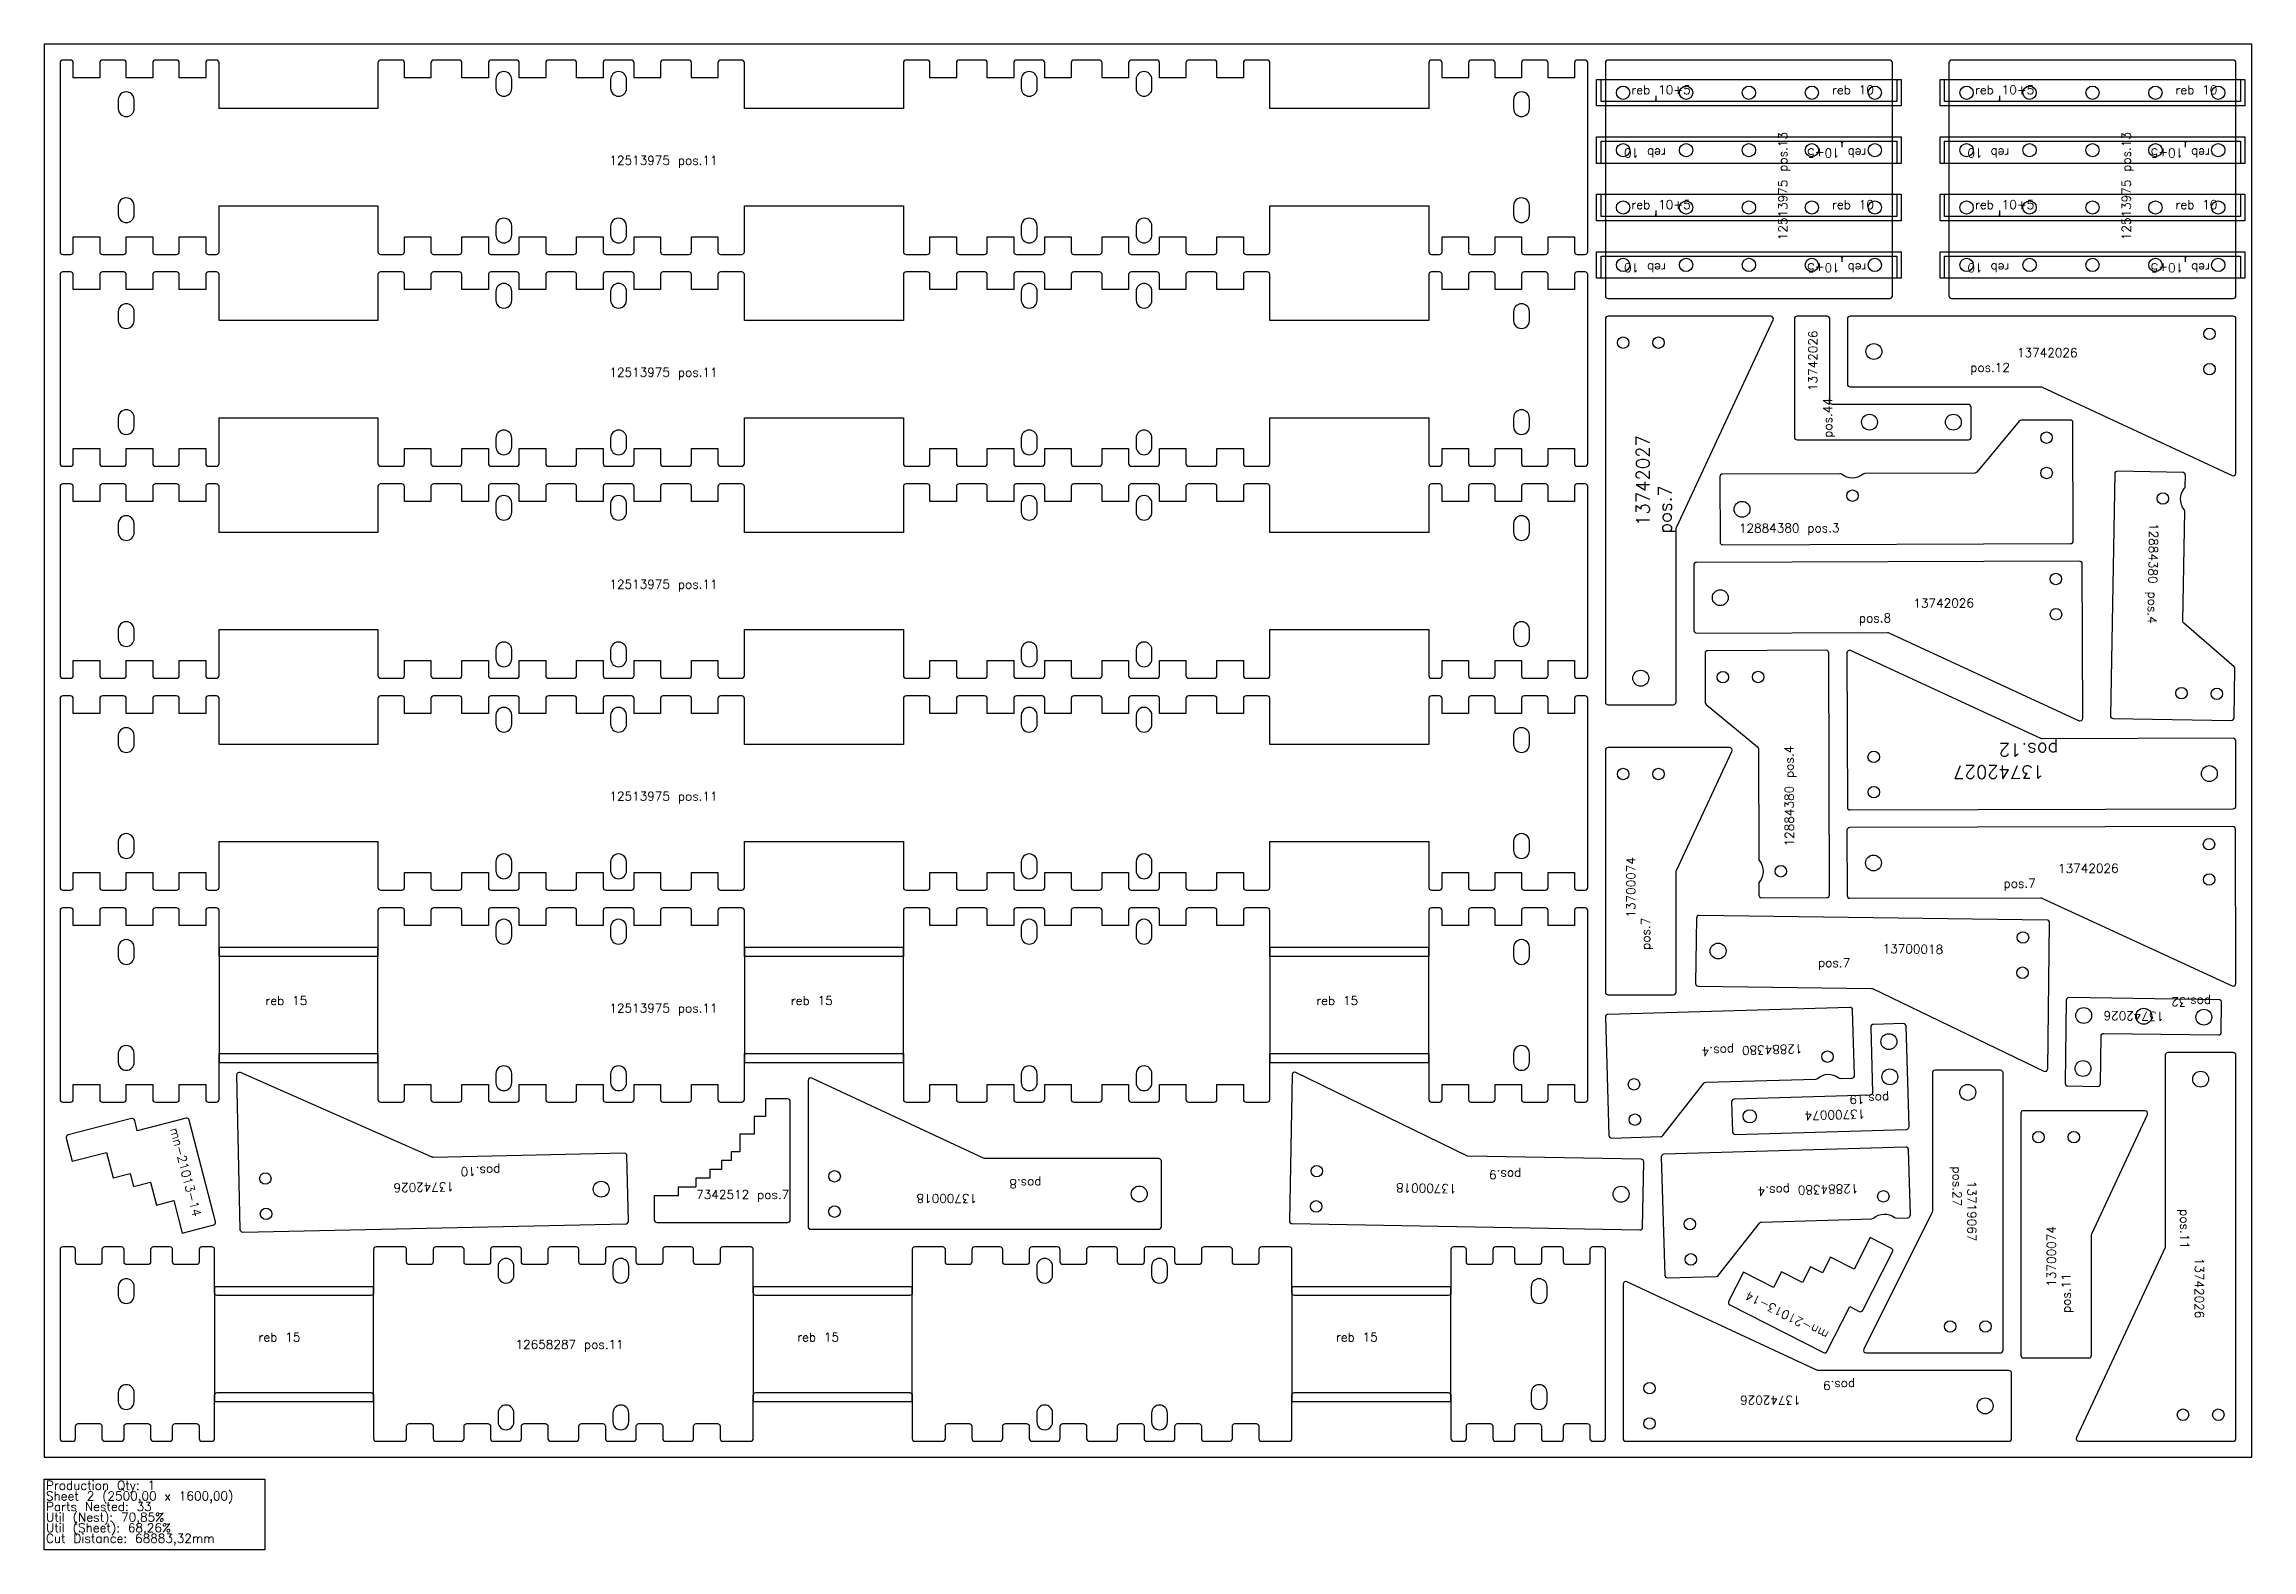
# Model space of a CAD drawing. Header units: millimetres. Extents: x 2625 to 5125, y -105 to 1600.
import ezdxf

# ---------------------------------------------------------------- set-up
doc = ezdxf.new("R2010")
doc.units = ezdxf.units.MM
for name, color, linetype in [('12513975', 7, 'Continuous'), ('12658287', 7, 'Continuous'), ('12884380v0', 7, 'Continuous'), ('13700018v0', 7, 'Continuous'), ('13700074v0', 7, 'Continuous'), ('13719067v0', 7, 'Continuous'), ('13742026v0', 7, 'Continuous'), ('13742027v0', 7, 'Continuous'), ('Des.7342512', 7, 'Continuous'), ('MN-21013-14', 7, 'Continuous'), ('Rebaixo', 6, 'Continuous'), ('sheet', 24, 'Continuous'), ('Stats', 7, 'Continuous'), ('Texto', 7, 'Continuous')]:
    doc.layers.add(name, color=color, linetype=linetype)
doc.styles.get("Standard").update_dxf_attribs({"font": 'txt.shx'})

msp = doc.modelspace()

# ---------------------------------------------------------------- texts
at = {"layer": 'Rebaixo', "color": 32, "char_height": 10, "attachment_point": 1}
for s, insert in [('reb 10+5', (4422.4, 1553.3)), ('reb 10', (4649.5, 1553.3)), ('reb 10+5', (4811.4, 1553.3)), ('reb 10', (5038.5, 1553.3)), ('reb 10+5', (4422.4, 1423.3)), ('reb 10', (4649.5, 1423.3)), ('reb 10+5', (4811.4, 1423.3)), ('reb 10', (5038.5, 1423.3))]:
    msp.add_mtext_dynamic_manual_height_columns(s, width=68.93, gutter_width=12.5, heights=[0], dxfattribs=dict(at, insert=insert))
at = {"layer": 'Rebaixo', "color": 32, "char_height": 10, "attachment_point": 1, "rotation": 180}
for s, insert in [('reb 10', (4461.5, 1471.7)), ('reb 10+5', (4688.6, 1471.7)), ('reb 10', (4850.5, 1471.7)), ('reb 10+5', (5077.6, 1471.7)), ('reb 10', (4461.5, 1341.7)), ('reb 10+5', (4688.6, 1341.7)), ('reb 10', (4850.5, 1341.7)), ('reb 10+5', (5077.6, 1341.7))]:
    msp.add_mtext_dynamic_manual_height_columns(s, width=68.93, gutter_width=12.5, heights=[0], dxfattribs=dict(at, insert=insert))
at = {"layer": 'Rebaixo', "color": 1, "char_height": 10, "attachment_point": 1}
for insert in [(2875.5, 522), (3470.5, 522), (4065.5, 522)]:
    msp.add_mtext_dynamic_manual_height_columns('reb 15', width=81.56, gutter_width=12.5, heights=[0], dxfattribs=dict(at, insert=insert))
at = {"layer": 'Rebaixo', "color": 6, "char_height": 10, "attachment_point": 1}
for insert in [(2867.7, 140.9), (3477.7, 140.9), (4087.7, 140.9)]:
    msp.add_mtext_dynamic_manual_height_columns('reb 15', width=89.19, gutter_width=12.5, heights=[0], dxfattribs=dict(at, insert=insert))
at = {"layer": 'Stats', "color": 60}
for s, p in [('Sheet 2 (2500,00 x 1600,00)', (2627, -49)), ('Production Qty: 1', (2627, -37)), ('Parts Nested: 33', (2627, -61)), ('Util (Nest): 70,85%', (2627, -73)), ('Util (Sheet): 68,26%', (2627, -85)), ('Cut Distance: 68883,32mm', (2627, -97))]:
    msp.add_text(s, height=10, dxfattribs=at).set_placement(p)
at = {"layer": 'Texto', "color": 32, "char_height": 10, "attachment_point": 1, "rotation": 90}
for insert in [(4588.8, 1378), (4977.8, 1378)]:
    msp.add_mtext_dynamic_manual_height_columns('12513975 pos.13', width=172.613, gutter_width=12.5, heights=[0], dxfattribs=dict(at, insert=insert))
at = {"layer": 'Texto', "color": 4, "char_height": 10, "attachment_point": 1}
for s, insert, width in [('12513975 pos.11', (3265.1, 1473.4), 172.613), ('{\\W5.938166; }13742026 pos.12', (4806.1, 1255.6), 151.819), ('12513975 pos.11', (3265.1, 1233.4), 172.613), ('12513975 pos.11', (3265.1, 993.4), 172.613), ('12513975 pos.11', (3265.1, 753.4), 172.613), ('7342512 pos.7', (3363.4, 302.3), 113.042)]:
    msp.add_mtext(s, dxfattribs=dict(at, insert=insert, width=width))
at = {"layer": 'Texto', "color": 4, "attachment_point": 1}
for s, insert, char_height, width, rotation in [('{\\W5.930257; }13742026 pos.44', (4622.9, 1154.3), 10, 151.819, 90), ('{\\W0.642063; }13742027 pos.7', (4427.9, 1045.8), 15, 154.56, 90), ('12884380 pos.3', (4544.1, 1056.9), 10, 121.834, 0.1748), ('12884380 pos.4', (5019, 1057.6), 10, 121.834, 269), ('{\\W6.923227; }13742026 pos.8', (4680, 971.8), 10, 151.819, 0.1748), ('12884380 pos.4', (4596.3, 691.5), 10, 121.834, 90.1739), ('{\\W1.219321; }13742027 pos.12', (4906.1, 768.4), 15, 172.782, 180.1747), ('{\\W4.094279; }13700074 pos.7', (4416.8, 574.4), 10, 129.838, 90), ('{\\W6.925863; }13742026 pos.7', (4843.8, 671.4), 10, 151.819, 0.1747), ('{\\W8.18588; }13700018 pos.7', (4634, 581.8), 10, 161.6, 359.2305), ('{\\W5.938166; }13742026 pos.32', (5078.5, 493.3), 10, 151.819, 179.2305), ('12884380 pos.4', (4616.3, 457.4), 10, 121.834, 181.6733), ('{\\W3.090764; }13700074 pos.19', (4714.9, 384.4), 10, 129.838, 181.6733), ('mn-21013-14', (2777.2, 374.1), 10, 127.887, 284.489), ('{\\W5.929378; }13742026 pos.10', (3142.1, 302.4), 10, 151.819, 181.2036), ('{\\W8.183243; }13700018 pos.9', (4297.3, 297.5), 10, 161.6, 178.9662), ('{\\W1.842237; }13719067 pos.27', (4813, 329.2), 10, 120.126, 270), ('{\\W8.183243; }13700018 pos.8', (3754.4, 287.8), 10, 161.6, 180), ('12884380 pos.4', (4679.6, 299.2), 10, 121.834, 181.6733), ('{\\W6.173667; }13742026 pos.11', (5070.6, 280.8), 10, 151.819, 270), ('{\\W3.342083; }13700074 pos.11', (4893, 163.2), 10, 129.838, 90), ('mn-21013-14', (4642.2, 132.6), 10, 127.887, 153), ('{\\W6.923227; }13742026 pos.9', (4675.8, 59.4), 10, 151.819, 180)]:
    msp.add_mtext(s, dxfattribs=dict(at, insert=insert, char_height=char_height, width=width, rotation=rotation))
at = {"layer": 'Texto', "color": 1, "insert": (3265.1, 513.4), "char_height": 10, "width": 172.613, "attachment_point": 1}
msp.add_mtext('12513975 pos.11', dxfattribs=at)
at = {"layer": 'Texto', "color": 6, "insert": (3158.8, 132.6), "char_height": 10, "width": 350.856, "attachment_point": 1}
msp.add_mtext('12658287 pos.11', dxfattribs=at)

# ---------------------------------------------------------------- linework, layer by layer
at = {"color": 4}
for points in [[(2775, 1582), (2751, 1582, 0.414214), (2748, 1579), (2748, 1562), (2718, 1562), (2718, 1579, 0.414214), (2715, 1582), (2691, 1582, 0.414214), (2688, 1579), (2688, 1562), (2658, 1562), (2658, 1579, 0.414214), (2655, 1582), (2646, 1582, 0.414214), (2643, 1579), (2643, 1365, 0.414214), (2646, 1362), (2655, 1362, 0.414214), (2658, 1365), (2658, 1382), (2688, 1382), (2688, 1365, 0.414214), (2691, 1362), (2715, 1362, 0.414214), (2718, 1365), (2718, 1382), (2748, 1382), (2748, 1365, 0.414214), (2751, 1362), (2775, 1362, 0.414214), (2778, 1365), (2778, 1382), (2808, 1382), (2808, 1365, 0.414214), (2811, 1362), (2820, 1362, 0.414214), (2823, 1365), (2823, 1417), (3003, 1417), (3003, 1365, 0.414214), (3006, 1362), (3030, 1362, 0.414214), (3033, 1365), (3033, 1382), (3063, 1382), (3063, 1365, 0.414214), (3066, 1362), (3095, 1362, 0.414214), (3098, 1365), (3098, 1382), (3128, 1382), (3128, 1365, 0.414214), (3131, 1362), (3160, 1362, 0.414214), (3163, 1365), (3163, 1382), (3193, 1382), (3193, 1365, 0.414214), (3196, 1362), (3225, 1362, 0.414214), (3228, 1365), (3228, 1382), (3258, 1382), (3258, 1365, 0.414214), (3261, 1362), (3290, 1362, 0.414214), (3293, 1365), (3293, 1382), (3323, 1382), (3323, 1365, 0.414214), (3326, 1362), (3355, 1362, 0.414214), (3358, 1365), (3358, 1382), (3388, 1382), (3388, 1365, 0.414214), (3391, 1362), (3415, 1362, 0.414214), (3418, 1365), (3418, 1417), (3598, 1417), (3598, 1365, 0.414214), (3601, 1362), (3625, 1362, 0.414214), (3628, 1365), (3628, 1382), (3658, 1382), (3658, 1365, 0.414214), (3661, 1362), (3690, 1362, 0.414214), (3693, 1365), (3693, 1382), (3723, 1382), (3723, 1365, 0.414214), (3726, 1362), (3755, 1362, 0.414214), (3758, 1365), (3758, 1382), (3788, 1382), (3788, 1365, 0.414214), (3791, 1362), (3820, 1362, 0.414214), (3823, 1365), (3823, 1382), (3853, 1382), (3853, 1365, 0.414214), (3856, 1362), (3885, 1362, 0.414214), (3888, 1365), (3888, 1382), (3918, 1382), (3918, 1365, 0.414214), (3921, 1362), (3950, 1362, 0.414214), (3953, 1365), (3953, 1382), (3983, 1382), (3983, 1365, 0.414214), (3986, 1362), (4010, 1362, 0.414214), (4013, 1365), (4013, 1417), (4193, 1417), (4193, 1365, 0.414214), (4196, 1362), (4205, 1362, 0.414214), (4208, 1365), (4208, 1382), (4238, 1382), (4238, 1365, 0.414214), (4241, 1362), (4265, 1362, 0.414214), (4268, 1365), (4268, 1382), (4298, 1382), (4298, 1365, 0.414214), (4301, 1362), (4325, 1362, 0.414214), (4328, 1365), (4328, 1382), (4358, 1382), (4358, 1365, 0.414214), (4361, 1362), (4370, 1362, 0.414214), (4373, 1365), (4373, 1579, 0.414214), (4370, 1582), (4361, 1582, 0.414214), (4358, 1579), (4358, 1562), (4328, 1562), (4328, 1579, 0.414214), (4325, 1582), (4301, 1582, 0.414214), (4298, 1579), (4298, 1562), (4268, 1562), (4268, 1579, 0.414214), (4265, 1582), (4241, 1582, 0.414214), (4238, 1579), (4238, 1562), (4208, 1562), (4208, 1579, 0.414214), (4205, 1582), (4196, 1582, 0.414214), (4193, 1579), (4193, 1527), (4013, 1527), (4013, 1579, 0.414214), (4010, 1582), (3986, 1582, 0.414214), (3983, 1579), (3983, 1562), (3953, 1562), (3953, 1579, 0.414214), (3950, 1582), (3921, 1582, 0.414214), (3918, 1579), (3918, 1562), (3888, 1562), (3888, 1579, 0.414214), (3885, 1582), (3856, 1582, 0.414214), (3853, 1579), (3853, 1562), (3823, 1562), (3823, 1579, 0.414214), (3820, 1582), (3791, 1582, 0.414214), (3788, 1579), (3788, 1562), (3758, 1562), (3758, 1579, 0.414214), (3755, 1582), (3726, 1582, 0.414214), (3723, 1579), (3723, 1562), (3693, 1562), (3693, 1579, 0.414214), (3690, 1582), (3661, 1582, 0.414214), (3658, 1579), (3658, 1562), (3628, 1562), (3628, 1579, 0.414214), (3625, 1582), (3601, 1582, 0.414214), (3598, 1579), (3598, 1527), (3418, 1527), (3418, 1579, 0.414214), (3415, 1582), (3391, 1582, 0.414214), (3388, 1579), (3388, 1562), (3358, 1562), (3358, 1579, 0.414214), (3355, 1582), (3326, 1582, 0.414214), (3323, 1579), (3323, 1562), (3293, 1562), (3293, 1579, 0.414214), (3290, 1582), (3261, 1582, 0.414214), (3258, 1579), (3258, 1562), (3228, 1562), (3228, 1579, 0.414214), (3225, 1582), (3196, 1582, 0.414214), (3193, 1579), (3193, 1562), (3163, 1562), (3163, 1579, 0.414214), (3160, 1582), (3131, 1582, 0.414214), (3128, 1579), (3128, 1562), (3098, 1562), (3098, 1579, 0.414214), (3095, 1582), (3066, 1582, 0.414214), (3063, 1579), (3063, 1562), (3033, 1562), (3033, 1579, 0.414214), (3030, 1582), (3006, 1582, 0.414214), (3003, 1579), (3003, 1527), (2823, 1527), (2823, 1579, 0.414214), (2820, 1582), (2811, 1582, 0.414214), (2808, 1579), (2808, 1562), (2778, 1562), (2778, 1579, 0.414214)], [(3136.5, 1550, 0.999985), (3154.5, 1550), (3154.5, 1560, 0.999965), (3136.5, 1560)], [(3266.5, 1550, 0.999985), (3284.5, 1550), (3284.5, 1560, 0.999965), (3266.5, 1560)], [(3731.5, 1550, 0.999985), (3749.5, 1550), (3749.5, 1560, 0.999965), (3731.5, 1560)], [(3861.5, 1550, 0.999985), (3879.5, 1550), (3879.5, 1560, 0.999965), (3861.5, 1560)], [(2709, 1527, 0.999985), (2727, 1527), (2727, 1537, 1.000015), (2709, 1537)], [(4289, 1527, 0.999985), (4307, 1527), (4307, 1537, 1.000015), (4289, 1537)], [(2727, 1417, 1.000015), (2709, 1417), (2709, 1407, 0.999985), (2727, 1407)], [(4307, 1417, 1.000015), (4289, 1417), (4289, 1407, 0.999985), (4307, 1407)], [(3154.5, 1394, 1.000015), (3136.5, 1394), (3136.5, 1384, 0.999985), (3154.5, 1384)], [(3284.5, 1394, 1.000015), (3266.5, 1394), (3266.5, 1384, 0.999985), (3284.5, 1384)], [(3749.5, 1394, 1.000015), (3731.5, 1394), (3731.5, 1384, 0.999985), (3749.5, 1384)], [(3879.5, 1394, 1.000015), (3861.5, 1394), (3861.5, 1384, 0.999985), (3879.5, 1384)], [(2775, 1342), (2751, 1342, 0.414214), (2748, 1339), (2748, 1322), (2718, 1322), (2718, 1339, 0.414214), (2715, 1342), (2691, 1342, 0.414214), (2688, 1339), (2688, 1322), (2658, 1322), (2658, 1339, 0.414214), (2655, 1342), (2646, 1342, 0.414214), (2643, 1339), (2643, 1125, 0.414214), (2646, 1122), (2655, 1122, 0.414214), (2658, 1125), (2658, 1142), (2688, 1142), (2688, 1125, 0.414214), (2691, 1122), (2715, 1122, 0.414214), (2718, 1125), (2718, 1142), (2748, 1142), (2748, 1125, 0.414214), (2751, 1122), (2775, 1122, 0.414214), (2778, 1125), (2778, 1142), (2808, 1142), (2808, 1125, 0.414214), (2811, 1122), (2820, 1122, 0.414214), (2823, 1125), (2823, 1177), (3003, 1177), (3003, 1125, 0.414214), (3006, 1122), (3030, 1122, 0.414214), (3033, 1125), (3033, 1142), (3063, 1142), (3063, 1125, 0.414214), (3066, 1122), (3095, 1122, 0.414214), (3098, 1125), (3098, 1142), (3128, 1142), (3128, 1125, 0.414214), (3131, 1122), (3160, 1122, 0.414214), (3163, 1125), (3163, 1142), (3193, 1142), (3193, 1125, 0.414214), (3196, 1122), (3225, 1122, 0.414214), (3228, 1125), (3228, 1142), (3258, 1142), (3258, 1125, 0.414214), (3261, 1122), (3290, 1122, 0.414214), (3293, 1125), (3293, 1142), (3323, 1142), (3323, 1125, 0.414214), (3326, 1122), (3355, 1122, 0.414214), (3358, 1125), (3358, 1142), (3388, 1142), (3388, 1125, 0.414214), (3391, 1122), (3415, 1122, 0.414214), (3418, 1125), (3418, 1177), (3598, 1177), (3598, 1125, 0.414214), (3601, 1122), (3625, 1122, 0.414214), (3628, 1125), (3628, 1142), (3658, 1142), (3658, 1125, 0.414214), (3661, 1122), (3690, 1122, 0.414214), (3693, 1125), (3693, 1142), (3723, 1142), (3723, 1125, 0.414214), (3726, 1122), (3755, 1122, 0.414214), (3758, 1125), (3758, 1142), (3788, 1142), (3788, 1125, 0.414214), (3791, 1122), (3820, 1122, 0.414214), (3823, 1125), (3823, 1142), (3853, 1142), (3853, 1125, 0.414214), (3856, 1122), (3885, 1122, 0.414214), (3888, 1125), (3888, 1142), (3918, 1142), (3918, 1125, 0.414214), (3921, 1122), (3950, 1122, 0.414214), (3953, 1125), (3953, 1142), (3983, 1142), (3983, 1125, 0.414214), (3986, 1122), (4010, 1122, 0.414214), (4013, 1125), (4013, 1177), (4193, 1177), (4193, 1125, 0.414214), (4196, 1122), (4205, 1122, 0.414214), (4208, 1125), (4208, 1142), (4238, 1142), (4238, 1125, 0.414214), (4241, 1122), (4265, 1122, 0.414214), (4268, 1125), (4268, 1142), (4298, 1142), (4298, 1125, 0.414214), (4301, 1122), (4325, 1122, 0.414214), (4328, 1125), (4328, 1142), (4358, 1142), (4358, 1125, 0.414214), (4361, 1122), (4370, 1122, 0.414214), (4373, 1125), (4373, 1339, 0.414214), (4370, 1342), (4361, 1342, 0.414214), (4358, 1339), (4358, 1322), (4328, 1322), (4328, 1339, 0.414214), (4325, 1342), (4301, 1342, 0.414214), (4298, 1339), (4298, 1322), (4268, 1322), (4268, 1339, 0.414214), (4265, 1342), (4241, 1342, 0.414214), (4238, 1339), (4238, 1322), (4208, 1322), (4208, 1339, 0.414214), (4205, 1342), (4196, 1342, 0.414214), (4193, 1339), (4193, 1287), (4013, 1287), (4013, 1339, 0.414214), (4010, 1342), (3986, 1342, 0.414214), (3983, 1339), (3983, 1322), (3953, 1322), (3953, 1339, 0.414214), (3950, 1342), (3921, 1342, 0.414214), (3918, 1339), (3918, 1322), (3888, 1322), (3888, 1339, 0.414214), (3885, 1342), (3856, 1342, 0.414214), (3853, 1339), (3853, 1322), (3823, 1322), (3823, 1339, 0.414214), (3820, 1342), (3791, 1342, 0.414214), (3788, 1339), (3788, 1322), (3758, 1322), (3758, 1339, 0.414214), (3755, 1342), (3726, 1342, 0.414214), (3723, 1339), (3723, 1322), (3693, 1322), (3693, 1339, 0.414214), (3690, 1342), (3661, 1342, 0.414214), (3658, 1339), (3658, 1322), (3628, 1322), (3628, 1339, 0.414214), (3625, 1342), (3601, 1342, 0.414214), (3598, 1339), (3598, 1287), (3418, 1287), (3418, 1339, 0.414214), (3415, 1342), (3391, 1342, 0.414214), (3388, 1339), (3388, 1322), (3358, 1322), (3358, 1339, 0.414214), (3355, 1342), (3326, 1342, 0.414214), (3323, 1339), (3323, 1322), (3293, 1322), (3293, 1339, 0.414214), (3290, 1342), (3261, 1342, 0.414214), (3258, 1339), (3258, 1322), (3228, 1322), (3228, 1339, 0.414214), (3225, 1342), (3196, 1342, 0.414214), (3193, 1339), (3193, 1322), (3163, 1322), (3163, 1339, 0.414214), (3160, 1342), (3131, 1342, 0.414214), (3128, 1339), (3128, 1322), (3098, 1322), (3098, 1339, 0.414214), (3095, 1342), (3066, 1342, 0.414214), (3063, 1339), (3063, 1322), (3033, 1322), (3033, 1339, 0.414214), (3030, 1342), (3006, 1342, 0.414214), (3003, 1339), (3003, 1287), (2823, 1287), (2823, 1339, 0.414214), (2820, 1342), (2811, 1342, 0.414214), (2808, 1339), (2808, 1322), (2778, 1322), (2778, 1339, 0.414214)], [(3136.5, 1310, 1.000019), (3154.5, 1310), (3154.5, 1320, 0.999981), (3136.5, 1320)], [(3266.5, 1310, 1.000019), (3284.5, 1310), (3284.5, 1320, 0.999981), (3266.5, 1320)], [(3731.5, 1310, 1.000019), (3749.5, 1310), (3749.5, 1320, 0.999981), (3731.5, 1320)], [(3861.5, 1310, 1.000019), (3879.5, 1310), (3879.5, 1320, 0.999981), (3861.5, 1320)], [(2709, 1287, 1.000019), (2727, 1287), (2727, 1297, 0.999981), (2709, 1297)], [(4289, 1287, 1.000019), (4307, 1287), (4307, 1297, 0.999981), (4289, 1297)], [(2727, 1177, 0.999981), (2709, 1177), (2709, 1167, 1.000019), (2727, 1167)], [(4307, 1177, 0.999981), (4289, 1177), (4289, 1167, 1.000019), (4307, 1167)], [(3154.5, 1154, 0.999981), (3136.5, 1154), (3136.5, 1144, 0.999967), (3154.5, 1144)], [(3284.5, 1154, 0.999981), (3266.5, 1154), (3266.5, 1144, 0.999967), (3284.5, 1144)], [(3749.5, 1154, 0.999981), (3731.5, 1154), (3731.5, 1144, 0.999967), (3749.5, 1144)], [(3879.5, 1154, 0.999981), (3861.5, 1154), (3861.5, 1144, 0.999967), (3879.5, 1144)], [(2775, 1102), (2751, 1102, 0.414214), (2748, 1099), (2748, 1082), (2718, 1082), (2718, 1099, 0.414214), (2715, 1102), (2691, 1102, 0.414214), (2688, 1099), (2688, 1082), (2658, 1082), (2658, 1099, 0.414214), (2655, 1102), (2646, 1102, 0.414214), (2643, 1099), (2643, 885, 0.414214), (2646, 882), (2655, 882, 0.414214), (2658, 885), (2658, 902), (2688, 902), (2688, 885, 0.414214), (2691, 882), (2715, 882, 0.414214), (2718, 885), (2718, 902), (2748, 902), (2748, 885, 0.414214), (2751, 882), (2775, 882, 0.414214), (2778, 885), (2778, 902), (2808, 902), (2808, 885, 0.414214), (2811, 882), (2820, 882, 0.414214), (2823, 885), (2823, 937), (3003, 937), (3003, 885, 0.414214), (3006, 882), (3030, 882, 0.414214), (3033, 885), (3033, 902), (3063, 902), (3063, 885, 0.414214), (3066, 882), (3095, 882, 0.414214), (3098, 885), (3098, 902), (3128, 902), (3128, 885, 0.414214), (3131, 882), (3160, 882, 0.414214), (3163, 885), (3163, 902), (3193, 902), (3193, 885, 0.414214), (3196, 882), (3225, 882, 0.414214), (3228, 885), (3228, 902), (3258, 902), (3258, 885, 0.414214), (3261, 882), (3290, 882, 0.414214), (3293, 885), (3293, 902), (3323, 902), (3323, 885, 0.414214), (3326, 882), (3355, 882, 0.414214), (3358, 885), (3358, 902), (3388, 902), (3388, 885, 0.414214), (3391, 882), (3415, 882, 0.414214), (3418, 885), (3418, 937), (3598, 937), (3598, 885, 0.414214), (3601, 882), (3625, 882, 0.414214), (3628, 885), (3628, 902), (3658, 902), (3658, 885, 0.414214), (3661, 882), (3690, 882, 0.414214), (3693, 885), (3693, 902), (3723, 902), (3723, 885, 0.414214), (3726, 882), (3755, 882, 0.414214), (3758, 885), (3758, 902), (3788, 902), (3788, 885, 0.414214), (3791, 882), (3820, 882, 0.414214), (3823, 885), (3823, 902), (3853, 902), (3853, 885, 0.414214), (3856, 882), (3885, 882, 0.414214), (3888, 885), (3888, 902), (3918, 902), (3918, 885, 0.414214), (3921, 882), (3950, 882, 0.414214), (3953, 885), (3953, 902), (3983, 902), (3983, 885, 0.414214), (3986, 882), (4010, 882, 0.414214), (4013, 885), (4013, 937), (4193, 937), (4193, 885, 0.414214), (4196, 882), (4205, 882, 0.414214), (4208, 885), (4208, 902), (4238, 902), (4238, 885, 0.414214), (4241, 882), (4265, 882, 0.414214), (4268, 885), (4268, 902), (4298, 902), (4298, 885, 0.414214), (4301, 882), (4325, 882, 0.414214), (4328, 885), (4328, 902), (4358, 902), (4358, 885, 0.414214), (4361, 882), (4370, 882, 0.414214), (4373, 885), (4373, 1099, 0.414214), (4370, 1102), (4361, 1102, 0.414214), (4358, 1099), (4358, 1082), (4328, 1082), (4328, 1099, 0.414214), (4325, 1102), (4301, 1102, 0.414214), (4298, 1099), (4298, 1082), (4268, 1082), (4268, 1099, 0.414214), (4265, 1102), (4241, 1102, 0.414214), (4238, 1099), (4238, 1082), (4208, 1082), (4208, 1099, 0.414214), (4205, 1102), (4196, 1102, 0.414214), (4193, 1099), (4193, 1047), (4013, 1047), (4013, 1099, 0.414214), (4010, 1102), (3986, 1102, 0.414214), (3983, 1099), (3983, 1082), (3953, 1082), (3953, 1099, 0.414214), (3950, 1102), (3921, 1102, 0.414214), (3918, 1099), (3918, 1082), (3888, 1082), (3888, 1099, 0.414214), (3885, 1102), (3856, 1102, 0.414214), (3853, 1099), (3853, 1082), (3823, 1082), (3823, 1099, 0.414214), (3820, 1102), (3791, 1102, 0.414214), (3788, 1099), (3788, 1082), (3758, 1082), (3758, 1099, 0.414214), (3755, 1102), (3726, 1102, 0.414214), (3723, 1099), (3723, 1082), (3693, 1082), (3693, 1099, 0.414214), (3690, 1102), (3661, 1102, 0.414214), (3658, 1099), (3658, 1082), (3628, 1082), (3628, 1099, 0.414214), (3625, 1102), (3601, 1102, 0.414214), (3598, 1099), (3598, 1047), (3418, 1047), (3418, 1099, 0.414214), (3415, 1102), (3391, 1102, 0.414214), (3388, 1099), (3388, 1082), (3358, 1082), (3358, 1099, 0.414214), (3355, 1102), (3326, 1102, 0.414214), (3323, 1099), (3323, 1082), (3293, 1082), (3293, 1099, 0.414214), (3290, 1102), (3261, 1102, 0.414214), (3258, 1099), (3258, 1082), (3228, 1082), (3228, 1099, 0.414214), (3225, 1102), (3196, 1102, 0.414214), (3193, 1099), (3193, 1082), (3163, 1082), (3163, 1099, 0.414214), (3160, 1102), (3131, 1102, 0.414214), (3128, 1099), (3128, 1082), (3098, 1082), (3098, 1099, 0.414214), (3095, 1102), (3066, 1102, 0.414214), (3063, 1099), (3063, 1082), (3033, 1082), (3033, 1099, 0.414214), (3030, 1102), (3006, 1102, 0.414214), (3003, 1099), (3003, 1047), (2823, 1047), (2823, 1099, 0.414214), (2820, 1102), (2811, 1102, 0.414214), (2808, 1099), (2808, 1082), (2778, 1082), (2778, 1099, 0.414214)], [(3136.5, 1070, 0.999973), (3154.5, 1070), (3154.5, 1080, 1.000027), (3136.5, 1080)], [(3266.5, 1070, 0.999973), (3284.5, 1070), (3284.5, 1080, 1.000027), (3266.5, 1080)], [(3731.5, 1070, 0.999973), (3749.5, 1070), (3749.5, 1080, 1.000027), (3731.5, 1080)], [(3861.5, 1070, 0.999973), (3879.5, 1070), (3879.5, 1080, 1.000027), (3861.5, 1080)], [(2709, 1047, 0.999973), (2727, 1047), (2727, 1057, 1.000027), (2709, 1057)], [(4289, 1047, 0.999973), (4307, 1047), (4307, 1057, 1.000027), (4289, 1057)], [(2727, 937, 1.000027), (2709, 937), (2709, 927, 0.999973), (2727, 927)], [(4307, 937, 1.000027), (4289, 937), (4289, 927, 0.999973), (4307, 927)], [(3154.5, 914, 1.000027), (3136.5, 914), (3136.5, 904, 0.999973), (3154.5, 904)], [(3284.5, 914, 1.000027), (3266.5, 914), (3266.5, 904, 0.999973), (3284.5, 904)], [(3749.5, 914, 1.000027), (3731.5, 914), (3731.5, 904, 0.999973), (3749.5, 904)], [(3879.5, 914, 1.000027), (3861.5, 914), (3861.5, 904, 0.999973), (3879.5, 904)], [(2775, 862), (2751, 862, 0.414214), (2748, 859), (2748, 842), (2718, 842), (2718, 859, 0.414214), (2715, 862), (2691, 862, 0.414214), (2688, 859), (2688, 842), (2658, 842), (2658, 859, 0.414214), (2655, 862), (2646, 862, 0.414214), (2643, 859), (2643, 645, 0.414214), (2646, 642), (2655, 642, 0.414214), (2658, 645), (2658, 662), (2688, 662), (2688, 645, 0.414214), (2691, 642), (2715, 642, 0.414214), (2718, 645), (2718, 662), (2748, 662), (2748, 645, 0.414214), (2751, 642), (2775, 642, 0.414214), (2778, 645), (2778, 662), (2808, 662), (2808, 645, 0.414214), (2811, 642), (2820, 642, 0.414214), (2823, 645), (2823, 697), (3003, 697), (3003, 645, 0.414214), (3006, 642), (3030, 642, 0.414214), (3033, 645), (3033, 662), (3063, 662), (3063, 645, 0.414214), (3066, 642), (3095, 642, 0.414214), (3098, 645), (3098, 662), (3128, 662), (3128, 645, 0.414214), (3131, 642), (3160, 642, 0.414214), (3163, 645), (3163, 662), (3193, 662), (3193, 645, 0.414214), (3196, 642), (3225, 642, 0.414214), (3228, 645), (3228, 662), (3258, 662), (3258, 645, 0.414214), (3261, 642), (3290, 642, 0.414214), (3293, 645), (3293, 662), (3323, 662), (3323, 645, 0.414214), (3326, 642), (3355, 642, 0.414214), (3358, 645), (3358, 662), (3388, 662), (3388, 645, 0.414214), (3391, 642), (3415, 642, 0.414214), (3418, 645), (3418, 697), (3598, 697), (3598, 645, 0.414214), (3601, 642), (3625, 642, 0.414214), (3628, 645), (3628, 662), (3658, 662), (3658, 645, 0.414214), (3661, 642), (3690, 642, 0.414214), (3693, 645), (3693, 662), (3723, 662), (3723, 645, 0.414214), (3726, 642), (3755, 642, 0.414214), (3758, 645), (3758, 662), (3788, 662), (3788, 645, 0.414214), (3791, 642), (3820, 642, 0.414214), (3823, 645), (3823, 662), (3853, 662), (3853, 645, 0.414214), (3856, 642), (3885, 642, 0.414214), (3888, 645), (3888, 662), (3918, 662), (3918, 645, 0.414214), (3921, 642), (3950, 642, 0.414214), (3953, 645), (3953, 662), (3983, 662), (3983, 645, 0.414214), (3986, 642), (4010, 642, 0.414214), (4013, 645), (4013, 697), (4193, 697), (4193, 645, 0.414214), (4196, 642), (4205, 642, 0.414214), (4208, 645), (4208, 662), (4238, 662), (4238, 645, 0.414214), (4241, 642), (4265, 642, 0.414214), (4268, 645), (4268, 662), (4298, 662), (4298, 645, 0.414214), (4301, 642), (4325, 642, 0.414214), (4328, 645), (4328, 662), (4358, 662), (4358, 645, 0.414214), (4361, 642), (4370, 642, 0.414214), (4373, 645), (4373, 859, 0.414214), (4370, 862), (4361, 862, 0.414214), (4358, 859), (4358, 842), (4328, 842), (4328, 859, 0.414214), (4325, 862), (4301, 862, 0.414214), (4298, 859), (4298, 842), (4268, 842), (4268, 859, 0.414214), (4265, 862), (4241, 862, 0.414214), (4238, 859), (4238, 842), (4208, 842), (4208, 859, 0.414214), (4205, 862), (4196, 862, 0.414214), (4193, 859), (4193, 807), (4013, 807), (4013, 859, 0.414214), (4010, 862), (3986, 862, 0.414214), (3983, 859), (3983, 842), (3953, 842), (3953, 859, 0.414214), (3950, 862), (3921, 862, 0.414214), (3918, 859), (3918, 842), (3888, 842), (3888, 859, 0.414214), (3885, 862), (3856, 862, 0.414214), (3853, 859), (3853, 842), (3823, 842), (3823, 859, 0.414214), (3820, 862), (3791, 862, 0.414214), (3788, 859), (3788, 842), (3758, 842), (3758, 859, 0.414214), (3755, 862), (3726, 862, 0.414214), (3723, 859), (3723, 842), (3693, 842), (3693, 859, 0.414214), (3690, 862), (3661, 862, 0.414214), (3658, 859), (3658, 842), (3628, 842), (3628, 859, 0.414214), (3625, 862), (3601, 862, 0.414214), (3598, 859), (3598, 807), (3418, 807), (3418, 859, 0.414214), (3415, 862), (3391, 862, 0.414214), (3388, 859), (3388, 842), (3358, 842), (3358, 859, 0.414214), (3355, 862), (3326, 862, 0.414214), (3323, 859), (3323, 842), (3293, 842), (3293, 859, 0.414214), (3290, 862), (3261, 862, 0.414214), (3258, 859), (3258, 842), (3228, 842), (3228, 859, 0.414214), (3225, 862), (3196, 862, 0.414214), (3193, 859), (3193, 842), (3163, 842), (3163, 859, 0.414214), (3160, 862), (3131, 862, 0.414214), (3128, 859), (3128, 842), (3098, 842), (3098, 859, 0.414214), (3095, 862), (3066, 862, 0.414214), (3063, 859), (3063, 842), (3033, 842), (3033, 859, 0.414214), (3030, 862), (3006, 862, 0.414214), (3003, 859), (3003, 807), (2823, 807), (2823, 859, 0.414214), (2820, 862), (2811, 862, 0.414214), (2808, 859), (2808, 842), (2778, 842), (2778, 859, 0.414214)], [(2709, 807, 0.99996), (2727, 807), (2727, 817, 1.000011), (2709, 817)], [(3136.5, 830, 0.999989), (3154.5, 830), (3154.5, 840, 1.000011), (3136.5, 840)], [(3266.5, 830, 0.999989), (3284.5, 830), (3284.5, 840, 1.000011), (3266.5, 840)], [(3731.5, 830, 0.999989), (3749.5, 830), (3749.5, 840, 1.000011), (3731.5, 840)], [(3861.5, 830, 0.999989), (3879.5, 830), (3879.5, 840, 1.000011), (3861.5, 840)], [(4289, 807, 0.99996), (4307, 807), (4307, 817, 1.000011), (4289, 817)], [(2727, 697, 1.000011), (2709, 697), (2709, 687, 0.999989), (2727, 687)], [(4307, 697, 1.000011), (4289, 697), (4289, 687, 0.999989), (4307, 687)], [(3154.5, 674, 1.00004), (3136.5, 674), (3136.5, 664, 0.99996), (3154.5, 664)], [(3284.5, 674, 1.00004), (3266.5, 674), (3266.5, 664, 0.99996), (3284.5, 664)], [(3749.5, 674, 1.00004), (3731.5, 674), (3731.5, 664, 0.99996), (3749.5, 664)], [(3879.5, 674, 1.00004), (3861.5, 674), (3861.5, 664, 0.99996), (3879.5, 664)]]:
    msp.add_lwpolyline(points, format="xyb", close=True, dxfattribs=at)
at = {"color": 1}
for points in [[(2775, 622), (2751, 622, 0.414214), (2748, 619), (2748, 602), (2718, 602), (2718, 619, 0.414214), (2715, 622), (2691, 622, 0.414214), (2688, 619), (2688, 602), (2658, 602), (2658, 619, 0.414214), (2655, 622), (2646, 622, 0.414214), (2643, 619), (2643, 405, 0.414214), (2646, 402), (2655, 402, 0.414214), (2658, 405), (2658, 422), (2688, 422), (2688, 405, 0.414214), (2691, 402), (2715, 402, 0.414214), (2718, 405), (2718, 422), (2748, 422), (2748, 405, 0.414214), (2751, 402), (2775, 402, 0.414214), (2778, 405), (2778, 422), (2808, 422), (2808, 405, 0.414214), (2811, 402), (2820, 402, 0.414214), (2823, 405), (2823, 457), (3003, 457), (3003, 405, 0.414214), (3006, 402), (3030, 402, 0.414214), (3033, 405), (3033, 422), (3063, 422), (3063, 405, 0.414214), (3066, 402), (3095, 402, 0.414214), (3098, 405), (3098, 422), (3128, 422), (3128, 405, 0.414214), (3131, 402), (3160, 402, 0.414214), (3163, 405), (3163, 422), (3193, 422), (3193, 405, 0.414214), (3196, 402), (3225, 402, 0.414214), (3228, 405), (3228, 422), (3258, 422), (3258, 405, 0.414214), (3261, 402), (3290, 402, 0.414214), (3293, 405), (3293, 422), (3323, 422), (3323, 405, 0.414214), (3326, 402), (3355, 402, 0.414214), (3358, 405), (3358, 422), (3388, 422), (3388, 405, 0.414214), (3391, 402), (3415, 402, 0.414214), (3418, 405), (3418, 457), (3598, 457), (3598, 405, 0.414214), (3601, 402), (3625, 402, 0.414214), (3628, 405), (3628, 422), (3658, 422), (3658, 405, 0.414214), (3661, 402), (3690, 402, 0.414214), (3693, 405), (3693, 422), (3723, 422), (3723, 405, 0.414214), (3726, 402), (3755, 402, 0.414214), (3758, 405), (3758, 422), (3788, 422), (3788, 405, 0.414214), (3791, 402), (3820, 402, 0.414214), (3823, 405), (3823, 422), (3853, 422), (3853, 405, 0.414214), (3856, 402), (3885, 402, 0.414214), (3888, 405), (3888, 422), (3918, 422), (3918, 405, 0.414214), (3921, 402), (3950, 402, 0.414214), (3953, 405), (3953, 422), (3983, 422), (3983, 405, 0.414214), (3986, 402), (4010, 402, 0.414214), (4013, 405), (4013, 457), (4193, 457), (4193, 405, 0.414214), (4196, 402), (4205, 402, 0.414214), (4208, 405), (4208, 422), (4238, 422), (4238, 405, 0.414214), (4241, 402), (4265, 402, 0.414214), (4268, 405), (4268, 422), (4298, 422), (4298, 405, 0.414214), (4301, 402), (4325, 402, 0.414214), (4328, 405), (4328, 422), (4358, 422), (4358, 405, 0.414214), (4361, 402), (4370, 402, 0.414214), (4373, 405), (4373, 619, 0.414214), (4370, 622), (4361, 622, 0.414214), (4358, 619), (4358, 602), (4328, 602), (4328, 619, 0.414214), (4325, 622), (4301, 622, 0.414214), (4298, 619), (4298, 602), (4268, 602), (4268, 619, 0.414214), (4265, 622), (4241, 622, 0.414214), (4238, 619), (4238, 602), (4208, 602), (4208, 619, 0.414214), (4205, 622), (4196, 622, 0.414214), (4193, 619), (4193, 567), (4013, 567), (4013, 619, 0.414214), (4010, 622), (3986, 622, 0.414214), (3983, 619), (3983, 602), (3953, 602), (3953, 619, 0.414214), (3950, 622), (3921, 622, 0.414214), (3918, 619), (3918, 602), (3888, 602), (3888, 619, 0.414214), (3885, 622), (3856, 622, 0.414214), (3853, 619), (3853, 602), (3823, 602), (3823, 619, 0.414214), (3820, 622), (3791, 622, 0.414214), (3788, 619), (3788, 602), (3758, 602), (3758, 619, 0.414214), (3755, 622), (3726, 622, 0.414214), (3723, 619), (3723, 602), (3693, 602), (3693, 619, 0.414214), (3690, 622), (3661, 622, 0.414214), (3658, 619), (3658, 602), (3628, 602), (3628, 619, 0.414214), (3625, 622), (3601, 622, 0.414214), (3598, 619), (3598, 567), (3418, 567), (3418, 619, 0.414214), (3415, 622), (3391, 622, 0.414214), (3388, 619), (3388, 602), (3358, 602), (3358, 619, 0.414214), (3355, 622), (3326, 622, 0.414214), (3323, 619), (3323, 602), (3293, 602), (3293, 619, 0.414214), (3290, 622), (3261, 622, 0.414214), (3258, 619), (3258, 602), (3228, 602), (3228, 619, 0.414214), (3225, 622), (3196, 622, 0.414214), (3193, 619), (3193, 602), (3163, 602), (3163, 619, 0.414214), (3160, 622), (3131, 622, 0.414214), (3128, 619), (3128, 602), (3098, 602), (3098, 619, 0.414214), (3095, 622), (3066, 622, 0.414214), (3063, 619), (3063, 602), (3033, 602), (3033, 619, 0.414214), (3030, 622), (3006, 622, 0.414214), (3003, 619), (3003, 567), (2823, 567), (2823, 619, 0.414214), (2820, 622), (2811, 622, 0.414214), (2808, 619), (2808, 602), (2778, 602), (2778, 619, 0.414214)], [(3136.5, 590, 0.999992), (3154.5, 590), (3154.5, 600, 1.000008), (3136.5, 600)], [(3266.5, 590, 0.999992), (3284.5, 590), (3284.5, 600, 1.000008), (3266.5, 600)], [(3731.5, 590, 0.999992), (3749.5, 590), (3749.5, 600, 1.000008), (3731.5, 600)], [(3861.5, 590, 0.999992), (3879.5, 590), (3879.5, 600, 1.000008), (3861.5, 600)], [(2709, 567, 0.999992), (2727, 567), (2727, 577, 1.000008), (2709, 577)], [(4289, 567, 0.999992), (4307, 567), (4307, 577, 1.000008), (4289, 577)], [(2727, 457, 1.000008), (2709, 457), (2709, 447, 0.999992), (2727, 447)], [(4307, 457, 1.000008), (4289, 457), (4289, 447, 0.999992), (4307, 447)], [(3154.5, 434, 1.000008), (3136.5, 434), (3136.5, 424, 0.999992), (3154.5, 424)], [(3284.5, 434, 1.000008), (3266.5, 434), (3266.5, 424, 0.999992), (3284.5, 424)], [(3749.5, 434, 1.000008), (3731.5, 434), (3731.5, 424, 0.999992), (3749.5, 424)], [(3879.5, 434, 1.000008), (3861.5, 434), (3861.5, 424, 0.999992), (3879.5, 424)]]:
    msp.add_lwpolyline(points, format="xyb", close=True, dxfattribs=at)
at = {"layer": '12513975', "color": 32}
for p, q in [((4450.1, 1541.6), (4450.1, 1537.5)), ((4839.1, 1541.6), (4839.1, 1537.5)), ((4660.9, 1483.4), (4660.9, 1487.5)), ((5049.9, 1483.4), (5049.9, 1487.5)), ((4450.1, 1411.6), (4450.1, 1407.5)), ((4839.1, 1411.6), (4839.1, 1407.5)), ((4660.9, 1353.4), (4660.9, 1357.5)), ((5049.9, 1353.4), (5049.9, 1357.5))]:
    msp.add_line(p, q, dxfattribs=at)
for points in [[(4393, 1579), (4393, 1315, 0.414214), (4396, 1312), (4715, 1312, 0.414214), (4718, 1315), (4718, 1579, 0.414214), (4715, 1582), (4396, 1582, 0.414214)], [(4782, 1579), (4782, 1315, 0.414214), (4785, 1312), (5104, 1312, 0.414214), (5107, 1315), (5107, 1579, 0.414214), (5104, 1582), (4785, 1582, 0.414214)]]:
    msp.add_lwpolyline(points, format="xyb", close=True, dxfattribs=at)
for points in [[(4449.3, 1537.3), (4450.1, 1535.9), (4450.9, 1537.3)], [(4838.3, 1537.3), (4839.1, 1535.9), (4839.9, 1537.3)], [(4661.7, 1487.7), (4660.9, 1489.1), (4660.1, 1487.7)], [(5050.7, 1487.7), (5049.9, 1489.1), (5049.1, 1487.7)], [(4449.3, 1407.3), (4450.1, 1405.9), (4450.9, 1407.3)], [(4838.3, 1407.3), (4839.1, 1405.9), (4839.9, 1407.3)], [(4661.7, 1357.7), (4660.9, 1359.1), (4660.1, 1357.7)], [(5050.7, 1357.7), (5049.9, 1359.1), (5049.1, 1357.7)]]:
    msp.add_lwpolyline(points, dxfattribs=at)
at = {"layer": '12513975', "color": 32, "linetype": 'Continuous', "lineweight": 25}
for centre in [(4413, 1545), (4484.3, 1545), (4555.5, 1545), (4626.8, 1545), (4698, 1545), (4802, 1545), (4873.3, 1545), (4944.5, 1545), (5015.8, 1545), (5087, 1545), (4413, 1480), (4484.3, 1480), (4555.5, 1480), (4626.8, 1480), (4698, 1480), (4802, 1480), (4873.3, 1480), (4944.5, 1480), (5015.8, 1480), (5087, 1480), (4413, 1415), (4484.3, 1415), (4555.5, 1415), (4626.8, 1415), (4698, 1415), (4802, 1415), (4873.3, 1415), (4944.5, 1415), (5015.8, 1415), (5087, 1415), (4413, 1350), (4484.3, 1350), (4555.5, 1350), (4626.8, 1350), (4698, 1350), (4802, 1350), (4873.3, 1350), (4944.5, 1350), (5015.8, 1350), (5087, 1350)]:
    msp.add_circle(centre, 7.5, dxfattribs=at)
at = {"layer": '12658287', "color": 6}
for points in [[(4393, 21), (4393, 235, 0.414214), (4390, 238), (4378.5, 238, 0.414214), (4375.5, 235), (4375.5, 221, -0.414214), (4372.5, 218), (4348.5, 218, -0.414214), (4345.5, 221), (4345.5, 235, 0.414214), (4342.5, 238), (4323.5, 238, 0.414214), (4320.5, 235), (4320.5, 221, -0.414214), (4317.5, 218), (4293.5, 218, -0.414214), (4290.5, 221), (4290.5, 235, 0.414214), (4287.5, 238), (4268.5, 238, 0.414214), (4265.5, 235), (4265.5, 221, -0.414214), (4262.5, 218), (4238.5, 218, -0.414214), (4235.5, 221), (4235.5, 235, 0.414214), (4232.5, 238), (4221, 238, 0.414214), (4218, 235), (4218, 186, -0.414214), (4215, 183), (4041, 183, -0.414214), (4038, 186), (4038, 235, 0.414214), (4035, 238), (4003.5, 238, 0.414214), (4000.5, 235), (4000.5, 221, -0.414214), (3997.5, 218), (3973.5, 218, -0.414214), (3970.5, 221), (3970.5, 235, 0.414214), (3967.5, 238), (3938.5, 238, 0.414214), (3935.5, 235), (3935.5, 221, -0.414214), (3932.5, 218), (3908.5, 218, -0.414214), (3905.5, 221), (3905.5, 235, 0.414214), (3902.5, 238), (3873.5, 238, 0.414214), (3870.5, 235), (3870.5, 221, -0.414214), (3867.5, 218), (3843.5, 218, -0.414214), (3840.5, 221), (3840.5, 235, 0.414214), (3837.5, 238), (3808.5, 238, 0.414214), (3805.5, 235), (3805.5, 221, -0.414214), (3802.5, 218), (3778.5, 218, -0.414214), (3775.5, 221), (3775.5, 235, 0.414214), (3772.5, 238), (3743.5, 238, 0.414214), (3740.5, 235), (3740.5, 221, -0.414214), (3737.5, 218), (3713.5, 218, -0.414214), (3710.5, 221), (3710.5, 235, 0.414214), (3707.5, 238), (3678.5, 238, 0.414214), (3675.5, 235), (3675.5, 221, -0.414214), (3672.5, 218), (3648.5, 218, -0.414214), (3645.5, 221), (3645.5, 235, 0.414214), (3642.5, 238), (3611, 238, 0.414214), (3608, 235), (3608, 186, -0.414214), (3605, 183), (3431, 183, -0.414214), (3428, 186), (3428, 235, 0.414214), (3425, 238), (3393.5, 238, 0.414214), (3390.5, 235), (3390.5, 221, -0.414214), (3387.5, 218), (3363.5, 218, -0.414214), (3360.5, 221), (3360.5, 235, 0.414214), (3357.5, 238), (3328.5, 238, 0.414214), (3325.5, 235), (3325.5, 221, -0.414214), (3322.5, 218), (3298.5, 218, -0.414214), (3295.5, 221), (3295.5, 235, 0.414214), (3292.5, 238), (3263.5, 238, 0.414214), (3260.5, 235), (3260.5, 221, -0.414214), (3257.5, 218), (3233.5, 218, -0.414214), (3230.5, 221), (3230.5, 235, 0.414214), (3227.5, 238), (3198.5, 238, 0.414214), (3195.5, 235), (3195.5, 221, -0.414214), (3192.5, 218), (3168.5, 218, -0.414214), (3165.5, 221), (3165.5, 235, 0.414214), (3162.5, 238), (3133.5, 238, 0.414214), (3130.5, 235), (3130.5, 221, -0.414214), (3127.5, 218), (3103.5, 218, -0.414214), (3100.5, 221), (3100.5, 235, 0.414214), (3097.5, 238), (3068.5, 238, 0.414214), (3065.5, 235), (3065.5, 221, -0.414214), (3062.5, 218), (3038.5, 218, -0.414214), (3035.5, 221), (3035.5, 235, 0.414214), (3032.5, 238), (3001, 238, 0.414214), (2998, 235), (2998, 186, -0.414214), (2995, 183), (2821, 183, -0.414214), (2818, 186), (2818, 235, 0.414214), (2815, 238), (2803.5, 238, 0.414214), (2800.5, 235), (2800.5, 221, -0.414214), (2797.5, 218), (2773.5, 218, -0.414214), (2770.5, 221), (2770.5, 235, 0.414214), (2767.5, 238), (2748.5, 238, 0.414214), (2745.5, 235), (2745.5, 221, -0.414214), (2742.5, 218), (2718.5, 218, -0.414214), (2715.5, 221), (2715.5, 235, 0.414214), (2712.5, 238), (2693.5, 238, 0.414214), (2690.5, 235), (2690.5, 221, -0.414214), (2687.5, 218), (2663.5, 218, -0.414214), (2660.5, 221), (2660.5, 235, 0.414214), (2657.5, 238), (2646, 238, 0.414214), (2643, 235), (2643, 21, 0.414214), (2646, 18), (2657.5, 18, 0.414214), (2660.5, 21), (2660.5, 35, -0.414214), (2663.5, 38), (2687.5, 38, -0.414214), (2690.5, 35), (2690.5, 21, 0.414214), (2693.5, 18), (2712.5, 18, 0.414214), (2715.5, 21), (2715.5, 35, -0.414214), (2718.5, 38), (2742.5, 38, -0.414214), (2745.5, 35), (2745.5, 21, 0.414214), (2748.5, 18), (2767.5, 18, 0.414214), (2770.5, 21), (2770.5, 35, -0.414214), (2773.5, 38), (2797.5, 38, -0.414214), (2800.5, 35), (2800.5, 21, 0.414214), (2803.5, 18), (2815, 18, 0.414214), (2818, 21), (2818, 70, -0.414214), (2821, 73), (2995, 73, -0.414214), (2998, 70), (2998, 21, 0.414214), (3001, 18), (3032.5, 18, 0.414214), (3035.5, 21), (3035.5, 35, -0.414214), (3038.5, 38), (3062.5, 38, -0.414214), (3065.5, 35), (3065.5, 21, 0.414214), (3068.5, 18), (3097.5, 18, 0.414214), (3100.5, 21), (3100.5, 35, -0.414214), (3103.5, 38), (3127.5, 38, -0.414214), (3130.5, 35), (3130.5, 21, 0.414214), (3133.5, 18), (3162.5, 18, 0.414214), (3165.5, 21), (3165.5, 35, -0.414214), (3168.5, 38), (3192.5, 38, -0.414214), (3195.5, 35), (3195.5, 21, 0.414214), (3198.5, 18), (3227.5, 18, 0.414214), (3230.5, 21), (3230.5, 35, -0.414214), (3233.5, 38), (3257.5, 38, -0.414214), (3260.5, 35), (3260.5, 21, 0.414214), (3263.5, 18), (3292.5, 18, 0.414214), (3295.5, 21), (3295.5, 35, -0.414214), (3298.5, 38), (3322.5, 38, -0.414214), (3325.5, 35), (3325.5, 21, 0.414214), (3328.5, 18), (3357.5, 18, 0.414214), (3360.5, 21), (3360.5, 35, -0.414214), (3363.5, 38), (3387.5, 38, -0.414214), (3390.5, 35), (3390.5, 21, 0.414214), (3393.5, 18), (3425, 18, 0.414214), (3428, 21), (3428, 70, -0.414214), (3431, 73), (3605, 73, -0.414214), (3608, 70), (3608, 21, 0.414214), (3611, 18), (3642.5, 18, 0.414214), (3645.5, 21), (3645.5, 35, -0.414214), (3648.5, 38), (3672.5, 38, -0.414214), (3675.5, 35), (3675.5, 21, 0.414214), (3678.5, 18), (3707.5, 18, 0.414214), (3710.5, 21), (3710.5, 35, -0.414214), (3713.5, 38), (3737.5, 38, -0.414214), (3740.5, 35), (3740.5, 21, 0.414214), (3743.5, 18), (3772.5, 18, 0.414214), (3775.5, 21), (3775.5, 35, -0.414214), (3778.5, 38), (3802.5, 38, -0.414214), (3805.5, 35), (3805.5, 21, 0.414214), (3808.5, 18), (3837.5, 18, 0.414214), (3840.5, 21), (3840.5, 35, -0.414214), (3843.5, 38), (3867.5, 38, -0.414214), (3870.5, 35), (3870.5, 21, 0.414214), (3873.5, 18), (3902.5, 18, 0.414214), (3905.5, 21), (3905.5, 35, -0.414214), (3908.5, 38), (3932.5, 38, -0.414214), (3935.5, 35), (3935.5, 21, 0.414214), (3938.5, 18), (3967.5, 18, 0.414214), (3970.5, 21), (3970.5, 35, -0.414214), (3973.5, 38), (3997.5, 38, -0.414214), (4000.5, 35), (4000.5, 21, 0.414214), (4003.5, 18), (4035, 18, 0.414214), (4038, 21), (4038, 70, -0.414214), (4041, 73), (4215, 73, -0.414214), (4218, 70), (4218, 21, 0.414214), (4221, 18), (4232.5, 18, 0.414214), (4235.5, 21), (4235.5, 35, -0.414214), (4238.5, 38), (4262.5, 38, -0.414214), (4265.5, 35), (4265.5, 21, 0.414214), (4268.5, 18), (4287.5, 18, 0.414214), (4290.5, 21), (4290.5, 35, -0.414214), (4293.5, 38), (4317.5, 38, -0.414214), (4320.5, 35), (4320.5, 21, 0.414214), (4323.5, 18), (4342.5, 18, 0.414214), (4345.5, 21), (4345.5, 35, -0.414214), (4348.5, 38), (4372.5, 38, -0.414214), (4375.5, 35), (4375.5, 21, 0.414214), (4378.5, 18), (4390, 18, 0.414214)], [(2709, 183, 1.000018), (2727, 183), (2727, 193, 0.999985), (2709, 193)], [(3139, 206, 1.000017), (3157, 206), (3157, 216, 0.999983), (3139, 216)], [(3269, 206, 1.000017), (3287, 206), (3287, 216, 0.999983), (3269, 216)], [(3749, 206, 1.000019), (3767, 206), (3767, 216, 0.999985), (3749, 216)], [(3879, 206, 1.000019), (3897, 206), (3897, 216, 0.999985), (3879, 216)], [(4309, 183, 1.000019), (4327, 183), (4327, 193, 0.999986), (4309, 193)], [(2727, 73, 0.999985), (2709, 73), (2709, 63, 1.000018), (2727, 63)], [(4327, 73, 0.999986), (4309, 73), (4309, 63, 1.000019), (4327, 63)], [(3157, 50, 0.999983), (3139, 50), (3139, 40, 1.000017), (3157, 40)], [(3287, 50, 0.999983), (3269, 50), (3269, 40, 1.000017), (3287, 40)], [(3767, 50, 0.999985), (3749, 50), (3749, 40, 1.000019), (3767, 40)], [(3897, 50, 0.999985), (3879, 50), (3879, 40, 1.000019), (3897, 40)]]:
    msp.add_lwpolyline(points, format="xyb", close=True, dxfattribs=at)
at = {"layer": '12884380v0', "color": 4}
for points in [[(4660.5, 1113, 0.173631), (4658.6, 1113.6), (4525.6, 1113.2, 0.414214), (4522.6, 1110.2), (4522.8, 1036.2, 0.414214), (4525.8, 1033.2), (4919.8, 1034.4, 0.414214), (4922.8, 1037.5), (4922.4, 1171.5, 0.414214), (4919.4, 1174.4), (4863.8, 1174.3, 0.222585), (4861.5, 1173.2), (4813.5, 1115.2, -0.222585), (4811.2, 1114.1), (4686.6, 1113.7, 0.173631), (4684.7, 1113, -0.358057)], [(5047.8, 944.2, -0.222585), (5046.8, 946.5), (5049, 1071.1, 0.173631), (5048.3, 1073, -0.358057), (5048.8, 1097.1, 0.173631), (5049.5, 1099), (5049.7, 1112.1, 0.414214), (5046.8, 1115.1), (4972.8, 1116.4, 0.414214), (4969.7, 1113.5), (4964.9, 839.5, 0.414214), (4967.9, 836.4), (5101.9, 834.1, 0.414214), (5104.9, 837.1), (5105.9, 892.6, 0.222585), (5104.8, 895)], [(4565.1, 804.3, -0.222585), (4566.2, 802), (4566.6, 677.3, 0.173631), (4567.3, 675.4, -0.358057), (4567.3, 651.3, 0.173631), (4566.6, 649.4), (4566.7, 636.4, 0.414214), (4569.7, 633.4), (4643.7, 633.6, 0.414214), (4646.7, 636.6), (4645.9, 910.6, 0.414214), (4642.8, 913.6), (4508.8, 913.2, 0.414214), (4505.9, 910.2), (4506, 854.6, 0.222585), (4507.1, 852.3)], [(4504.4, 423.3, -0.222585), (4506.6, 424.5), (4631.2, 428.1, 0.173631), (4633.1, 428.8, -0.358057), (4657.2, 429.5, 0.173631), (4659.1, 428.9), (4672.2, 429.3, 0.414214), (4675.1, 432.4), (4672.9, 506.3, 0.414214), (4669.8, 509.3), (4395.9, 501.3, 0.414214), (4393, 498.2), (4396.9, 364.2, 0.414214), (4400, 361.3), (4455.6, 362.9, 0.222585), (4457.9, 364.1)], [(4567.6, 265.1, -0.222585), (4569.9, 266.2), (4694.5, 269.9, 0.173631), (4696.3, 270.6, -0.358057), (4720.5, 271.3, 0.173631), (4722.4, 270.7), (4735.4, 271.1, 0.414214), (4738.3, 274.2), (4736.2, 348.1, 0.414214), (4733.1, 351), (4459.2, 343, 0.414214), (4456.3, 340), (4460.2, 206, 0.414214), (4463.3, 203.1), (4518.9, 204.7, 0.222585), (4521.1, 205.9)]]:
    msp.add_lwpolyline(points, format="xyb", close=True, dxfattribs=at)
for centre, radius in [((4892.5, 1154.4), 6.5), ((4892.6, 1114.4), 6.5), ((4547.7, 1073.3), 9), ((4672.7, 1088.7), 6.5), ((5024.2, 1085.5), 6.5), ((4525.9, 883.2), 6.5), ((4565.9, 883.4), 6.5), ((5045.4, 865.1), 6.5), ((5085.4, 864.4), 6.5), ((4591.6, 663.4), 6.5), ((4644.4, 453.5), 6.5), ((4425.3, 422.1), 6.5), ((4426.4, 382.1), 6.5), ((4707.7, 295.3), 6.5), ((4488.5, 263.9), 6.5), ((4489.7, 223.9), 6.5)]:
    msp.add_circle(centre, radius, dxfattribs=at)
at = {"layer": '13700018v0', "color": 4}
for points in [[(4495.1, 536.4, 0.414214), (4498, 533.4), (4694.3, 530.8, -0.109518), (4695.6, 530.5), (4889.5, 436.9, 0.548619), (4893.8, 439.5), (4896, 605.1, 0.414214), (4893.1, 608.1), (4499.1, 613.4, 0.414214), (4496.1, 610.4)], [(3890.1, 335, 0.414214), (3887.1, 338), (3690.7, 338, -0.109518), (3689.5, 338.3), (3494.3, 429.3, 0.548619), (3490.1, 426.6), (3490.1, 261, 0.414214), (3493.1, 258), (3887.1, 258, 0.414214), (3890.1, 261)], [(4436.4, 334.2, 0.414214), (4433.4, 337.3), (4237.1, 340.8, -0.109518), (4235.9, 341.1), (4042.4, 435.6, 0.548619), (4038.1, 433), (4035.1, 267.4, 0.414214), (4038.1, 264.4), (4432, 257.3, 0.414214), (4435.1, 260.2)]]:
    msp.add_lwpolyline(points, format="xyb", close=True, dxfattribs=at)
for centre, radius in [((4520.6, 573.1), 9), ((4865.8, 588.5), 6.5), ((4865.3, 548.5), 6.5), ((4066.1, 323.9), 6.5), ((3520.1, 318), 6.5), ((3865.1, 298), 9), ((4410.7, 297.7), 9), ((3520.1, 278), 6.5), ((4065.4, 283.9), 6.5)]:
    msp.add_circle(centre, radius, dxfattribs=at)
at = {"layer": '13700074v0', "color": 4}
for points in [[(4470, 523.5, 0.414214), (4473, 526.5), (4473, 662.8, -0.109518), (4473.3, 664.1), (4536.3, 799.2, 0.548619), (4533.6, 803.5), (4396, 803.5, 0.414214), (4393, 800.5), (4393, 526.5, 0.414214), (4396, 523.5)], [(4733.5, 488.1, 0.414214), (4730.4, 491), (4696.4, 490, 0.414214), (4693.5, 486.9), (4695.6, 413, -0.414214), (4692.7, 409.9), (4538.8, 405.4, 0.414214), (4535.9, 402.3), (4536.9, 368.3, 0.414214), (4540, 365.4), (4733.9, 371.1, 0.414214), (4736.8, 374.2)], [(4940.4, 112.3, 0.414214), (4943.4, 115.3), (4943.4, 251.6, -0.109518), (4943.7, 252.9), (5006.7, 388, 0.548619), (5004, 392.3), (4866.4, 392.3, 0.414214), (4863.4, 389.3), (4863.4, 115.3, 0.414214), (4866.4, 112.3)]]:
    msp.add_lwpolyline(points, format="xyb", close=True, dxfattribs=at)
for centre, radius in [((4413, 773.5), 6.5), ((4453, 773.5), 6.5), ((4714, 470.5), 9), ((4715.1, 430.6), 9), ((4556.4, 385.9), 7.5), ((4883.4, 362.3), 6.5), ((4923.4, 362.3), 6.5)]:
    msp.add_circle(centre, radius, dxfattribs=at)
at = {"layer": '13719067v0', "color": 4}
msp.add_lwpolyline([(4766.3, 438, 0.414214), (4763.3, 435), (4763.3, 278.7, -0.116434), (4763, 277.4), (4685.5, 122.3, 0.557537), (4688.2, 118), (4840.3, 118, 0.414214), (4843.3, 121), (4843.3, 435, 0.414214), (4840.3, 438)], format="xyb", close=True, dxfattribs=at)
for centre, radius in [((4803.3, 413), 9), ((4783.3, 148), 6.5), ((4823.3, 148), 6.5)]:
    msp.add_circle(centre, radius, dxfattribs=at)
at = {"layer": '13742026v0', "color": 4}
for points in [[(4607, 1289), (4607, 1155, 0.414214), (4610, 1152), (4804, 1152, 0.414214), (4807, 1155), (4807, 1189, 0.414214), (4804, 1192), (4650, 1192, -0.414214), (4647, 1195), (4647, 1289, 0.414214), (4644, 1292), (4610, 1292, 0.414214)], [(4667, 1215, 0.414214), (4670, 1212), (4886.3, 1212, -0.109518), (4887.6, 1211.7), (5102.7, 1111.4, 0.548619), (5107, 1114.1), (5107, 1289, 0.414214), (5104, 1292), (4670, 1292, 0.414214), (4667, 1289)], [(4493.2, 936.1, 0.414214), (4496.2, 933.2), (4712.6, 933.8, -0.109518), (4713.8, 933.5), (4929.3, 833.9, 0.548619), (4933.5, 836.6), (4933, 1011.5, 0.414214), (4930, 1014.5), (4496, 1013.2, 0.414214), (4493, 1010.1)], [(4666.7, 635.8, 0.414214), (4669.7, 632.8), (4886, 633.4, -0.109518), (4887.3, 633.1), (5102.7, 533.5, 0.548619), (5107, 536.2), (5106.5, 711.1, 0.414214), (5103.5, 714.1), (4669.5, 712.8, 0.414214), (4666.5, 709.8)], [(4916.5, 420.3), (4950.5, 419.8, 0.414214), (4953.6, 422.8), (4954.3, 476.8, -0.414214), (4957.3, 479.8), (5087.3, 478, 0.414214), (5090.4, 481), (5090.8, 515, 0.414214), (5087.9, 518), (4917.9, 520.3, 0.414214), (4914.8, 517.3), (4913.6, 423.3, 0.414214)], [(5030, 458, 0.414214), (5027, 455), (5027, 238.7, -0.109518), (5026.7, 237.4), (4926.4, 22.3, 0.548619), (4929.1, 18), (5104, 18, 0.414214), (5107, 21), (5107, 455, 0.414214), (5104, 458)], [(3285, 341, 0.414214), (3282, 344), (3065.7, 339.4, -0.109518), (3064.4, 339.7), (2847.2, 435.4, 0.548619), (2843, 432.6), (2846.7, 257.8, 0.414214), (2849.8, 254.9), (3283.7, 264, 0.414214), (3286.6, 267)], [(4853, 95, 0.414214), (4850, 98), (4633.7, 98, -0.109518), (4632.4, 98.3), (4417.3, 198.6, 0.548619), (4413, 195.9), (4413, 21, 0.414214), (4416, 18), (4850, 18, 0.414214), (4853, 21)]]:
    msp.add_lwpolyline(points, format="xyb", close=True, dxfattribs=at)
for centre, radius in [((5077, 1272), 6.5), ((4697, 1252), 9), ((5077, 1232), 6.5), ((4692, 1172), 9), ((4787, 1172), 9), ((4903.1, 994.4), 6.5), ((4523.1, 973.2), 9), ((4903.2, 954.4), 6.5), ((5076.5, 694), 6.5), ((4696.6, 672.8), 9), ((5076.6, 654), 6.5), ((4934.6, 500.1), 9), ((5002.6, 499.2), 9), ((5070.6, 498.2), 9), ((4933.8, 440.1), 9), ((5067, 428), 9), ((2875.5, 315.4), 6.5), ((3255.8, 303.4), 9), ((2876.3, 275.4), 6.5), ((4443, 78), 6.5), ((4823, 58), 9), ((5047, 48), 6.5), ((5087, 48), 6.5), ((4443, 38), 6.5)]:
    msp.add_circle(centre, radius, dxfattribs=at)
at = {"layer": '13742027v0', "color": 4}
for points in [[(4470, 852, 0.414214), (4473, 855), (4473, 1051.3, -0.109518), (4473.3, 1052.6), (4582.9, 1287.7, 0.548619), (4580.2, 1292), (4396, 1292, 0.414214), (4393, 1289), (4393, 855, 0.414214), (4396, 852)], [(5106.8, 811.1, 0.414214), (5103.8, 814.1), (4887.4, 813.4, -0.109518), (4886.2, 813.7), (4670.7, 913.4, 0.548619), (4666.5, 910.6), (4667, 735.8, 0.414214), (4670, 732.8), (5104, 734.1, 0.414214), (5107, 737.1)]]:
    msp.add_lwpolyline(points, format="xyb", close=True, dxfattribs=at)
for centre, radius in [((4413, 1262), 6.5), ((4453, 1262), 6.5), ((4433, 882), 9), ((4696.8, 792.9), 6.5), ((5076.9, 774), 9), ((4696.9, 752.9), 6.5)]:
    msp.add_circle(centre, radius, dxfattribs=at)
at = {"layer": 'Des.7342512', "color": 4}
msp.add_lwpolyline([(3315.9, 295.7), (3315.9, 268.7, 0.414214), (3318.9, 265.7), (3466.9, 265.7, 0.414214), (3469.9, 268.7), (3469.9, 402.7, 0.414214), (3466.9, 405.7), (3441.9, 405.7), (3441.9, 385.7), (3428.9, 385.7), (3428.9, 365.7), (3412.9, 365.7), (3412.9, 345.7), (3402.9, 345.7), (3402.9, 335.7), (3391.9, 335.7), (3391.9, 325.7), (3378.9, 325.7), (3378.9, 315.7), (3362.9, 315.7), (3362.9, 305.7), (3342.9, 305.7), (3342.9, 295.7)], format="xyb", close=True, dxfattribs=at)
at = {"layer": 'MN-21013-14', "color": 4}
for points in [[(2726.2, 306.5), (2745.5, 311.5), (2752.3, 285.4), (2771.7, 290.4), (2781.2, 253.6), (2817, 262.9, 0.414214), (2819.1, 266.5), (2789.4, 381.7, 0.414214), (2785.7, 383.9), (2730.5, 369.6), (2727.5, 381.3, 0.414214), (2723.9, 383.4), (2652.2, 364.9, 0.414214), (2650.1, 361.2), (2656.8, 335.1), (2695.6, 345.1), (2703.1, 316.1), (2722.4, 321.1)], [(4625.4, 215.5), (4616.3, 197.7), (4592.3, 210), (4583.2, 192.1), (4549.3, 209.4), (4532.5, 176.4, 0.414214), (4533.8, 172.4), (4639.9, 118.4, 0.414214), (4643.9, 119.7), (4669.8, 170.5), (4680.5, 165, 0.414214), (4684.5, 166.3), (4718.1, 232.3, 0.414214), (4716.8, 236.3), (4692.7, 248.6), (4674.6, 212.9), (4647.8, 226.5), (4638.8, 208.7)]]:
    msp.add_lwpolyline(points, format="xyb", close=True, dxfattribs=at)
at = {"layer": 'Rebaixo', "color": 32}
for points in [[(4383, 1530), (4383, 1560), (4728, 1560), (4728, 1530)], [(4388, 1535), (4388, 1560), (4723, 1560), (4723, 1535)], [(4772, 1530), (4772, 1560), (5117, 1560), (5117, 1530)], [(4777, 1535), (4777, 1560), (5112, 1560), (5112, 1535)], [(4728, 1495), (4728, 1465), (4383, 1465), (4383, 1495)], [(4723, 1490), (4723, 1465), (4388, 1465), (4388, 1490)], [(5117, 1495), (5117, 1465), (4772, 1465), (4772, 1495)], [(5112, 1490), (5112, 1465), (4777, 1465), (4777, 1490)], [(4383, 1400), (4383, 1430), (4728, 1430), (4728, 1400)], [(4388, 1405), (4388, 1430), (4723, 1430), (4723, 1405)], [(4772, 1400), (4772, 1430), (5117, 1430), (5117, 1400)], [(4777, 1405), (4777, 1430), (5112, 1430), (5112, 1405)], [(4728, 1365), (4728, 1335), (4383, 1335), (4383, 1365)], [(4723, 1360), (4723, 1335), (4388, 1335), (4388, 1360)], [(5117, 1365), (5117, 1335), (4772, 1335), (4772, 1365)], [(5112, 1360), (5112, 1335), (4777, 1335), (4777, 1360)]]:
    msp.add_lwpolyline(points, close=True, dxfattribs=at)
at = {"layer": 'Rebaixo', "color": 1}
for points in [[(2823, 577), (2823, 447), (3003, 447), (3003, 577)], [(3418, 577), (3418, 447), (3598, 447), (3598, 577)], [(4013, 577), (4013, 447), (4193, 447), (4193, 577)]]:
    msp.add_lwpolyline(points, close=True, dxfattribs=at)
at = {"layer": 'Rebaixo', "color": 6}
for points in [[(2818, 193), (2818, 63), (2998, 63), (2998, 193)], [(3428, 193), (3428, 63), (3608, 63), (3608, 193)], [(4038, 193), (4038, 63), (4218, 63), (4218, 193)]]:
    msp.add_lwpolyline(points, close=True, dxfattribs=at)
at = {"layer": 'sheet', "color": 7}
msp.add_lwpolyline([(2625, 0), (5125, 0), (5125, 1600), (2625, 1600)], close=True, dxfattribs=at)
at = {"layer": 'Stats', "color": 151}
msp.add_lwpolyline([(2625, -25), (2875, -25), (2875, -105), (2625, -105), (2625, -25)], close=True, dxfattribs=at)

msp.set_redraw_order([(e.dxf.handle, doc.entitydb.next_handle()) for e in msp.query("TEXT MTEXT ATTDEF DIMENSION ARC_DIMENSION")])  # texts and dimensions are drawn at this point

doc.saveas('drawing.dxf')
